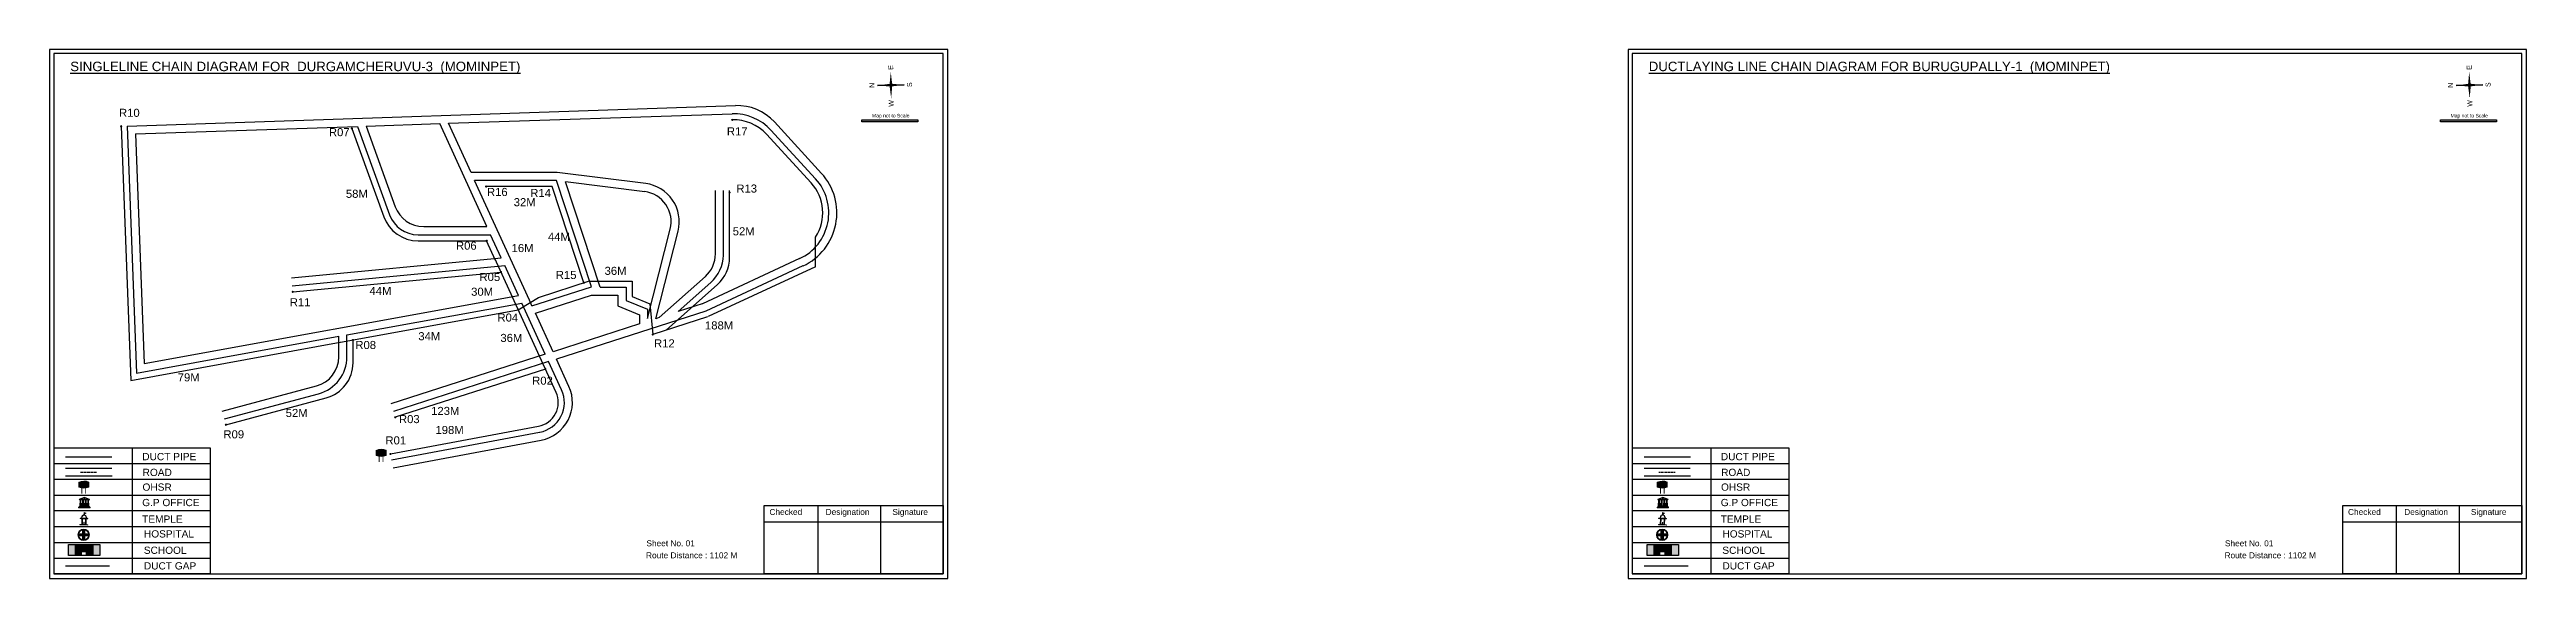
# Model space of a CAD drawing. Header units: inches. Extents: x 13 to 2552, y -2100 to 535.
# Drawn here: x 13 to 2467, y 10 to 535 of the extents above; entities that cross this region are included whole.
import ezdxf

# ---------------------------------------------------------------- set-up
doc = ezdxf.new("R2010")
doc.units = ezdxf.units.IN
doc.header["$MEASUREMENT"] = 0
doc.linetypes.add('DASHEDX2', pattern=[1.5, 1, -0.5])
doc.layers.add('LANDMARK', color=7, linetype='Continuous')
doc.layers.add('OHT', color=7, linetype='Continuous')
doc.styles.get("Standard").update_dxf_attribs({"font": 'arial.ttf'})

msp = doc.modelspace()

# ---------------------------------------------------------------- texts
at = {"color": 242, "true_color": 0xcd2027}
for s, p in [('%%USINGLELINE CHAIN DIAGRAM FOR  DURGAMCHERUVU-3  (MOMINPET)', (33.7, 513.5)), ('%%UDUCTLAYING LINE CHAIN DIAGRAM FOR BURUGUPALLY-1  (MOMINPET)', (1597.7, 513.5))]:
    msp.add_text(s, height=9.375, dxfattribs=at).set_placement(p)
for s, p in [('E', (849.1, 514.9)), ('E', (2413.1, 514.9)), ('N', (830.5, 497)), ('S', (867.8, 497.8)), ('N', (2394.5, 497)), ('S', (2431.8, 497.8)), ('W', (849.7, 478.3)), ('W', (2413.7, 478.3))]:
    msp.add_text(s, height=4.95, rotation=91.0063).set_placement(p)
for s, height, p in [('R10', 8, (82, 468.2)), ('Map not to Scale', 3.542, (828.1, 467.6)), ('Map not to Scale', 3.542, (2392.1, 467.6)), ('R07', 8, (290, 449)), ('R17', 8, (684.3, 449.8)), ('58M', 8, (306.8, 387.9)), ('R16', 8, (446.6, 389.7)), ('R14', 8, (489.5, 388.7)), ('R13', 8, (693.7, 393.1)), ('32M', 8, (473.1, 379.6)), ('R06', 8, (415.9, 336.5)), ('44M', 8, (507, 345.2)), ('52M', 8, (690.1, 350.7)), ('16M', 8, (471, 334.1)), ('36M', 8, (563.1, 311.5)), ('44M', 8, (330.2, 291.6)), ('30M', 8, (430.9, 290.8)), ('R05', 8, (439.2, 305.4)), ('R15', 8, (514.8, 307.4)), ('R11', 8, (251.2, 280.4)), ('R04', 8, (457, 265.2)), ('R08', 8, (316.2, 238)), ('34M', 8, (378.6, 246.7)), ('36M', 8, (459.9, 245)), ('R12', 8, (612.1, 239.6)), ('188M', 8, (662.6, 257.4)), ('79M', 8, (140.2, 205.9)), ('R02', 8, (491.4, 202.6)), ('52M', 8, (247.2, 170.6)), ('R03', 8, (359.4, 164.5)), ('123M', 8, (391.3, 172.6)), ('R09', 8, (185.5, 149.4)), ('R01', 8, (346, 143.4)), ('198M', 8, (395.6, 153.7)), ('DUCT PIPE', 7.18, (105.1, 127.7)), ('DUCT PIPE', 7.18, (1669.1, 127.7)), ('OHSR', 7.18, (105.3, 97.5)), ('ROAD ', 7.18, (105.4, 112.1)), ('OHSR', 7.18, (1669.3, 97.5)), ('ROAD ', 7.18, (1669.4, 112.1)), ('G.P OFFICE', 7.18, (105, 82.2)), ('Checked', 5.89, (726.5, 73.5)), ('Designation', 5.886, (782.2, 73.5)), ('Signature', 5.89, (848.3, 73.5)), ('G.P OFFICE', 7.18, (1669, 82.2)), ('Checked', 5.89, (2290.5, 73.5)), ('Designation', 5.886, (2346.2, 73.5)), ('Signature', 5.89, (2412.3, 73.5)), ('TEMPLE', 7.18, (105, 65.8)), ('HOSPITAL', 7.18, (106.7, 51.1)), ('TEMPLE', 7.18, (1669, 65.8)), ('HOSPITAL', 7.18, (1670.7, 51.1)), ('SCHOOL', 7.18, (106.6, 34.9)), ('DUCT GAP', 7.18, (106.7, 19.4)), ('Route Distance : 1102 M', 5.886, (604.2, 30.5)), ('Sheet No. 01', 5.886, (604.6, 42.4)), ('SCHOOL', 7.18, (1670.6, 34.9)), ('DUCT GAP', 7.18, (1670.7, 19.4)), ('Route Distance : 1102 M', 5.886, (2168.2, 30.5)), ('Sheet No. 01', 5.886, (2168.6, 42.4))]:
    msp.add_text(s, height=height).set_placement(p)

# ---------------------------------------------------------------- blocks, each defined once
blk = doc.blocks.new('OHT')
at = {"linetype": 'Continuous', "lineweight": 0, "true_color": 0x0ffffc}
blk.add_hatch(color=4, dxfattribs=at).paths.add_polyline_path([(0.01, 1), (0, 1, 0.101323), (-0.4, 0.92), (-0.4, 0.52, 0.194075), (0.4, 0.52), (0.4, 0.92, 0.097877)])
at = {"color": 4, "linetype": 'Continuous', "lineweight": 0, "true_color": 0x0ffffc, "flags": 128}
for points in [[(-0.4, 0.52), (-0.4, 0.92)], [(0.4, 0.52), (0.4, 0.92)]]:
    blk.add_lwpolyline(points, dxfattribs=at)
at = {"color": 4, "linetype": 'Continuous', "lineweight": 0, "true_color": 0x0ffffc, "const_width": 0.075, "flags": 128}
for points in [[(-0.15, 0), (-0.15, 0.48)], [(0.15, 0), (0.15, 0.47)]]:
    blk.add_lwpolyline(points, dxfattribs=at)
at = {"color": 4, "linetype": 'Continuous', "lineweight": 0, "true_color": 0x0ffffc}
for centre, radius, start, end in [((0.01, -0.02), 1.02, 67.3109, 113.4711), ((0, 1.51), 1.07, 247.7682, 291.7007)]:
    blk.add_arc(centre, radius, start, end, dxfattribs=at)
blk = doc.blocks.new('Government_Office')
at = {"linetype": 'Continuous', "lineweight": 0, "true_color": 0xff0000}
for points in [[(-0.5, 0.05), (0.5, 0.05), (0.5, 0), (-0.5, 0)], [(-0.45, 0.08), (-0.45, 0.12), (0.45, 0.12), (0.45, 0.08)], [(-0.4, 0.14), (-0.4, 0.18), (0.4, 0.18), (0.4, 0.14)]]:
    blk.add_hatch(color=1, dxfattribs=at).paths.add_polyline_path(points)
h = blk.add_hatch(color=1, dxfattribs=at)
h.paths.add_polyline_path([(0.44, 0.72), (0.45, 0.75), (0, 0.93), (-0.45, 0.75), (-0.44, 0.72)])
h.paths.add_polyline_path([(0.36, 0.75), (-0.36, 0.75), (0, 0.9)], flags=16)
h.paths.add_polyline_path([(0, 0.78, -1), (0, 0.87, -1)], flags=0)
h = blk.add_hatch(color=1, dxfattribs=at)
edge = h.paths.add_edge_path()
edge.add_line((-0.27, 0.2), (-0.3, 0.68))
edge.add_line((-0.3, 0.68), (-0.29, 0.68))
edge.add_arc((-0.28, 0.69), 0.0176, 225.304, 441.5659)
edge.add_line((-0.28, 0.7), (-0.39, 0.7))
edge.add_arc((-0.39, 0.69), 0.0176, 98.4341, 314.696)
edge.add_line((-0.38, 0.68), (-0.37, 0.68))
edge.add_line((-0.37, 0.68), (-0.4, 0.2))
edge.add_line((-0.4, 0.2), (-0.27, 0.2))
h = blk.add_hatch(color=1, dxfattribs=at)
edge = h.paths.add_edge_path()
edge.add_line((-0.05, 0.2), (-0.07, 0.68))
edge.add_line((-0.07, 0.68), (-0.07, 0.68))
edge.add_arc((-0.05, 0.69), 0.0176, 225.304, 441.5659)
edge.add_line((-0.05, 0.7), (-0.17, 0.7))
edge.add_arc((-0.17, 0.69), 0.0176, 98.4341, 314.696)
edge.add_line((-0.16, 0.68), (-0.15, 0.68))
edge.add_line((-0.15, 0.68), (-0.18, 0.2))
edge.add_line((-0.18, 0.2), (-0.05, 0.2))
h = blk.add_hatch(color=1, dxfattribs=at)
edge = h.paths.add_edge_path()
edge.add_arc((0, 0.83), 0.0467, 90, 270)
edge.add_arc((0, 0.83), 0.0467, 270, 450)
h = blk.add_hatch(color=1, dxfattribs=at)
edge = h.paths.add_edge_path()
edge.add_line((0.18, 0.2), (0.15, 0.68))
edge.add_line((0.15, 0.68), (0.16, 0.68))
edge.add_arc((0.17, 0.69), 0.0176, 225.304, 441.5659)
edge.add_line((0.17, 0.7), (0.05, 0.7))
edge.add_arc((0.05, 0.69), 0.0176, 98.4341, 314.696)
edge.add_line((0.07, 0.68), (0.07, 0.68))
edge.add_line((0.07, 0.68), (0.05, 0.2))
edge.add_line((0.05, 0.2), (0.18, 0.2))
h = blk.add_hatch(color=1, dxfattribs=at)
edge = h.paths.add_edge_path()
edge.add_line((0.4, 0.2), (0.37, 0.68))
edge.add_line((0.37, 0.68), (0.38, 0.68))
edge.add_arc((0.39, 0.69), 0.0176, 225.304, 441.5659)
edge.add_line((0.4, 0.7), (0.28, 0.7))
edge.add_arc((0.28, 0.69), 0.0176, 98.4341, 314.696)
edge.add_line((0.29, 0.68), (0.3, 0.68))
edge.add_line((0.3, 0.68), (0.27, 0.2))
edge.add_line((0.27, 0.2), (0.4, 0.2))
at = {"color": 1, "linetype": 'Continuous', "lineweight": 0, "true_color": 0xff0000, "flags": 128}
for points in [[(-0.5, 0.05), (0.5, 0.05), (0.5, 0), (-0.5, 0)], [(-0.45, 0.75), (-0.44, 0.72), (0.44, 0.72), (0.45, 0.75), (0, 0.93)], [(-0.45, 0.08), (-0.45, 0.12), (0.45, 0.12), (0.45, 0.08)], [(-0.4, 0.14), (-0.4, 0.18), (0.4, 0.18), (0.4, 0.14)], [(-0.36, 0.75), (0.36, 0.75), (0, 0.9)]]:
    blk.add_lwpolyline(points, close=True, dxfattribs=at)
for points in [[(-0.27, 0.2), (-0.3, 0.68), (-0.29, 0.68, 1.379694), (-0.28, 0.7), (-0.39, 0.7, 1.379694), (-0.38, 0.68), (-0.37, 0.68), (-0.4, 0.2)], [(-0.05, 0.2), (-0.07, 0.68), (-0.07, 0.68, 1.379694), (-0.05, 0.7), (-0.17, 0.7, 1.379694), (-0.16, 0.68), (-0.15, 0.68), (-0.18, 0.2)], [(0, 0.87, 1), (0, 0.78, 1)], [(0.18, 0.2), (0.15, 0.68), (0.16, 0.68, 1.379694), (0.17, 0.7), (0.05, 0.7, 1.379694), (0.07, 0.68), (0.07, 0.68), (0.05, 0.2)], [(0.4, 0.2), (0.37, 0.68), (0.38, 0.68, 1.379694), (0.4, 0.7), (0.28, 0.7, 1.379694), (0.29, 0.68), (0.3, 0.68), (0.27, 0.2)]]:
    blk.add_lwpolyline(points, format="xyb", close=True, dxfattribs=at)
blk = doc.blocks.new('Temple')
at = {"linetype": 'Continuous', "lineweight": 0, "true_color": 0xff0000}
h = blk.add_hatch(color=1, dxfattribs=at)
edge = h.paths.add_edge_path()
edge.add_line((0.17, 0.49), (0.22, 0.49))
edge.add_line((0.22, 0.49), (0.22, 0.5))
edge.add_line((0.22, 0.5), (0.31, 0.5))
edge.add_line((0.31, 0.5), (0.31, 0.53))
edge.add_line((0.31, 0.53), (0.26, 0.53))
edge.add_line((0.26, 0.53), (0.26, 0.54))
edge.add_line((0.26, 0.54), (0.2, 0.54))
edge.add_spline(control_points=[(0.2, 0.54), (0.2, 0.59), (0.19, 0.64), (0.14, 0.74), (0.09, 0.79), (0.03, 0.8), (0.02, 0.81), (0.01, 0.81)], knot_values=[4.712389, 4.712389, 4.712389, 4.712389, 5.278166, 5.278166, 6.117402, 6.117402, 6.223801, 6.223801, 6.223801, 6.223801], degree=3, periodic=0)
edge.add_line((0.01, 0.81), (0.01, 0.79))
edge.add_line((0.01, 0.79), (-0.01, 0.79))
edge.add_line((-0.01, 0.79), (-0.01, 0.81))
edge.add_spline(control_points=[(-0.01, 0.81), (-0.05, 0.8), (-0.1, 0.78), (-0.17, 0.7), (-0.2, 0.63), (-0.2, 0.55), (-0.2, 0.55), (-0.2, 0.54)], knot_values=[6.343965, 6.343965, 6.343965, 6.343965, 6.956638, 6.956638, 7.795874, 7.795874, 7.853982, 7.853982, 7.853982, 7.853982], degree=3, periodic=0)
edge.add_line((-0.2, 0.54), (-0.26, 0.54))
edge.add_line((-0.26, 0.54), (-0.26, 0.53))
edge.add_line((-0.26, 0.53), (-0.31, 0.53))
edge.add_line((-0.31, 0.53), (-0.31, 0.5))
edge.add_line((-0.31, 0.5), (-0.22, 0.5))
edge.add_line((-0.22, 0.5), (-0.22, 0.49))
edge.add_line((-0.22, 0.49), (-0.17, 0.49))
edge.add_line((-0.17, 0.49), (-0.17, 0.07))
edge.add_arc((-0.2, 0.07), 0.03, -90, 0, ccw=False)
edge.add_line((-0.2, 0.04), (-0.26, 0.04))
edge.add_line((-0.26, 0.04), (-0.26, 0.03))
edge.add_line((-0.26, 0.03), (-0.31, 0.03))
edge.add_line((-0.31, 0.03), (-0.31, 0))
edge.add_line((-0.31, 0), (0.31, 0))
edge.add_line((0.31, 0), (0.31, 0.03))
edge.add_line((0.31, 0.03), (0.26, 0.03))
edge.add_line((0.26, 0.03), (0.26, 0.04))
edge.add_line((0.26, 0.04), (0.2, 0.04))
edge.add_arc((0.2, 0.07), 0.03, 180, 270, ccw=False)
edge.add_line((0.17, 0.07), (0.17, 0.49))
h.paths.add_polyline_path([(0.12, 0.07, -0.414214), (0.1, 0.04), (0.05, 0.04), (0.05, 0.03), (-0.05, 0.03), (-0.05, 0.04), (-0.1, 0.04, -0.414214), (-0.12, 0.07), (-0.12, 0.5), (0.12, 0.5)], flags=16)
edge = h.paths.add_edge_path(flags=16)
edge.add_ellipse((0, 0.54), major_axis=(0, 0.242), ratio=0.722808, start_angle=270, end_angle=450, ccw=False)
edge.add_line((0.17, 0.54), (-0.17, 0.54))
h.paths.add_polyline_path([(0.01, 0.23), (0.01, 0.07), (-0.01, 0.07), (-0.01, 0.23)], flags=0)
at = {"linetype": 'Continuous', "lineweight": 0, "true_color": 0xe66000}
blk.add_hatch(color=32, dxfattribs=at).paths.add_polyline_path([(-0.01, 1), (0.15, 0.93), (0, 0.85)])
at = {"linetype": 'Continuous', "lineweight": 0, "true_color": 0xff0000}
h = blk.add_hatch(color=1, dxfattribs=at)
edge = h.paths.add_edge_path()
edge.add_line((0.01, 0.86), (0, 0.85))
edge.add_line((0, 0.85), (0, 0.93))
edge.add_line((0, 0.93), (-0.01, 0.93))
edge.add_line((-0.01, 0.93), (-0.01, 0.81))
edge.add_spline(control_points=[(-0.01, 0.81), (0, 0.81), (0, 0.81), (0.01, 0.81)], knot_values=[6.223801, 6.223801, 6.223801, 6.223801, 6.343965, 6.343965, 6.343965, 6.343965], degree=3, periodic=0)
edge.add_line((0.01, 0.81), (0.01, 0.86))
h = blk.add_hatch(color=1, dxfattribs=at)
edge = h.paths.add_edge_path()
edge.add_line((0.01, 0.79), (0.01, 0.81))
edge.add_spline(control_points=[(0.01, 0.81), (0, 0.81), (0, 0.81), (-0.01, 0.81)], knot_values=[6.223801, 6.223801, 6.223801, 6.223801, 6.343965, 6.343965, 6.343965, 6.343965], degree=3, periodic=0)
edge.add_line((-0.01, 0.81), (-0.01, 0.79))
edge.add_line((-0.01, 0.79), (0.01, 0.79))
at = {"color": 1, "linetype": 'Continuous', "lineweight": 0, "true_color": 0xff0000, "flags": 128}
blk.add_lwpolyline([(0.2, 0.54), (0.26, 0.54), (0.26, 0.53), (0.31, 0.53), (0.31, 0.5), (0.22, 0.5), (0.22, 0.49), (0.17, 0.49), (0.17, 0.07, 0.414214), (0.2, 0.04), (0.26, 0.04), (0.26, 0.03), (0.31, 0.03), (0.31, 0), (-0.31, 0), (-0.31, 0.03), (-0.26, 0.03), (-0.26, 0.04), (-0.2, 0.04, 0.414214), (-0.17, 0.07), (-0.17, 0.49), (-0.22, 0.49), (-0.22, 0.5), (-0.31, 0.5), (-0.31, 0.53), (-0.26, 0.53), (-0.26, 0.54), (-0.2, 0.54)], format="xyb", dxfattribs=at)
blk.add_lwpolyline([(-0.17, 0.54), (0.17, 0.54)], dxfattribs=at)
blk.add_lwpolyline([(0.12, 0.5), (0.12, 0.07, -0.414214), (0.1, 0.04), (0.05, 0.04), (0.05, 0.03), (-0.05, 0.03), (-0.05, 0.04), (-0.1, 0.04, -0.414214), (-0.12, 0.07), (-0.12, 0.5)], format="xyb", close=True, dxfattribs=at)
at = {"color": 32, "linetype": 'Continuous', "lineweight": 0, "true_color": 0xe66000, "flags": 128}
blk.add_lwpolyline([(-0.01, 1), (0.15, 0.93), (0, 0.85), (-0.01, 1)], dxfattribs=at)
at = {"color": 1, "linetype": 'Continuous', "lineweight": 0, "true_color": 0xff0000, "flags": 128}
for points in [[(0.01, 0.93), (-0.01, 0.93), (-0.01, 0.79), (0.01, 0.79)], [(0.01, 0.23), (-0.01, 0.23), (-0.01, 0.07), (0.01, 0.07)]]:
    blk.add_lwpolyline(points, close=True, dxfattribs=at)
at = {"color": 1, "linetype": 'Continuous', "lineweight": 0, "true_color": 0xff0000}
blk.add_ellipse((0, 0.54), major_axis=(0, 0.242), ratio=0.722808, start_param=4.712389, end_param=7.853982, dxfattribs=at)
blk.add_open_spline([(0.2, 0.54), (0.2, 0.59), (0.19, 0.64), (0.14, 0.74), (0.09, 0.79), (-0.02, 0.82), (-0.08, 0.79), (-0.17, 0.7), (-0.2, 0.63), (-0.2, 0.55), (-0.2, 0.55), (-0.2, 0.54)], degree=3, knots=[4.712389, 4.712389, 4.712389, 4.712389, 5.278166, 5.278166, 6.117402, 6.117402, 6.956638, 6.956638, 7.795874, 7.795874, 7.853982, 7.853982, 7.853982, 7.853982], dxfattribs=at)
blk = doc.blocks.new('*U7')
at = {"color": 0, "linetype": 'DASHEDX2', "transparency": 16777216}
blk.add_line((-8.2, 0), (8, 0), dxfattribs=at)
blk = doc.blocks.new('Hospital')
at = {"linetype": 'Continuous', "lineweight": 0, "true_color": 0x000000}
h = blk.add_hatch(color=18, dxfattribs=at)
h.paths.add_polyline_path([(-0.5, 0, 1), (0.5, 0, 1)])
h.paths.add_polyline_path([(0.45, 0, -1), (-0.45, 0, -1)], flags=16)
at = {"linetype": 'Continuous', "true_color": 0xff0000}
blk.add_hatch(color=1, dxfattribs=at).paths.add_polyline_path([(-0.39, 0.08), (-0.08, 0.08), (-0.08, 0.39), (0.08, 0.39), (0.08, 0.08), (0.39, 0.08), (0.39, -0.08), (0.08, -0.08), (0.08, -0.39), (-0.08, -0.39), (-0.08, -0.08), (-0.39, -0.08)])
at = {"color": 1, "linetype": 'Continuous', "true_color": 0xff0000, "flags": 128}
blk.add_lwpolyline([(-0.39, 0.08), (-0.08, 0.08), (-0.08, 0.39), (0.08, 0.39), (0.08, 0.08), (0.39, 0.08), (0.39, -0.08), (0.08, -0.08), (0.08, -0.39), (-0.08, -0.39), (-0.08, -0.08), (-0.39, -0.08)], close=True, dxfattribs=at)
at = {"color": 18, "linetype": 'Continuous', "lineweight": 0, "true_color": 0x000000}
for radius in [0.5, 0.446]:
    blk.add_circle((0, 0), radius, dxfattribs=at)
blk = doc.blocks.new('*U8')
at = {"color": 0, "linetype": 'DASHEDX2', "transparency": 16777216}
blk.add_line((-8.2, 0), (8, 0), dxfattribs=at)

# ---------------------------------------------------------------- hatches: boundary and pattern name
at = {"ltscale": 0.5}
h = msp.add_hatch(color=5, dxfattribs=at)
h.dxf.hatch_style = 1
h.paths.add_polyline_path([(690.7, 465.2, 1), (688.5, 465.2, 1)])
h = msp.add_hatch(color=5, dxfattribs=at)
h.dxf.hatch_style = 1
h.paths.add_polyline_path([(85.3, 458.8, 1), (83, 458.8, 1)])
h = msp.add_hatch(color=5, dxfattribs=at)
h.dxf.hatch_style = 1
h.paths.add_polyline_path([(313.9, 456.7, 1), (311.6, 456.7, 1)])
at = {"true_color": 0x0093dd}
h = msp.add_hatch(color=142, dxfattribs=at)
h.dxf.hatch_style = 1
h.paths.add_polyline_path([(818, 465.1), (818, 463.2), (873.5, 463.4), (873.5, 465.2)])
h = msp.add_hatch(color=142, dxfattribs=at)
h.dxf.hatch_style = 1
h.paths.add_polyline_path([(2382, 465.1), (2382, 463.2), (2437.5, 463.4), (2437.5, 465.2)])
at = {"ltscale": 0.5}
h = msp.add_hatch(color=5, dxfattribs=at)
h.dxf.hatch_style = 1
h.paths.add_polyline_path([(446.9, 399.1, 1), (444.6, 399.1, 1)])
h = msp.add_hatch(color=5, dxfattribs=at)
h.dxf.hatch_style = 1
h.paths.add_polyline_path([(688.1, 393.2, 1), (685.9, 393.2, 1)])
h = msp.add_hatch(color=5, dxfattribs=at)
h.dxf.hatch_style = 1
h.paths.add_polyline_path([(447.5, 345.3, 1), (445.2, 345.3, 1)])
h = msp.add_hatch(color=5, dxfattribs=at)
h.dxf.hatch_style = 1
h.paths.add_polyline_path([(255.3, 294.7, 1), (253, 294.7, 1)])
h = msp.add_hatch(color=5, dxfattribs=at)
h.dxf.hatch_style = 1
h.paths.add_polyline_path([(461.7, 314.3, 1), (459.4, 314.3, 1)])
h = msp.add_hatch(color=5, dxfattribs=at)
h.dxf.hatch_style = 1
h.paths.add_polyline_path([(543.8, 303.7, 1), (541.5, 303.7, 1)])
h = msp.add_hatch(color=5, dxfattribs=at)
h.dxf.hatch_style = 1
h.paths.add_polyline_path([(478.8, 276.9, 1), (476.5, 276.9, 1)])
h = msp.add_hatch(color=5, dxfattribs=at)
h.dxf.hatch_style = 1
h.paths.add_polyline_path([(315, 247, 1), (312.8, 247, 1)])
h = msp.add_hatch(color=5, dxfattribs=at)
h.dxf.hatch_style = 1
h.paths.add_polyline_path([(612, 252.4, 1), (609.7, 252.4, 1)])
h = msp.add_hatch(color=5, dxfattribs=at)
h.dxf.hatch_style = 1
h.paths.add_polyline_path([(505.6, 218.1, 1), (503.4, 218.1, 1)])
h = msp.add_hatch(color=5, dxfattribs=at)
h.dxf.hatch_style = 1
h.paths.add_polyline_path([(189.1, 162.9, 1), (186.8, 162.9, 1)])
h = msp.add_hatch(color=5, dxfattribs=at)
h.dxf.hatch_style = 1
h.paths.add_polyline_path([(356.9, 170.3, 1), (354.6, 170.3, 1)])
h = msp.add_hatch(color=5, dxfattribs=at)
h.dxf.hatch_style = 1
h.paths.add_polyline_path([(352.1, 133.9, 1), (349.9, 133.9, 1)])
at = {"true_color": 0xc8c92d}
h = msp.add_hatch(color=52, dxfattribs=at)
h.dxf.hatch_style = 1
h.paths.add_polyline_path([(38.2, 44.1), (32, 44.1), (32, 33.1), (38.2, 33.1)])
h.paths.add_polyline_path([(63, 44.1), (56.8, 44.1), (56.8, 33.1), (63, 33.1)])
at = {"true_color": 0x293189}
h = msp.add_hatch(color=177, dxfattribs=at)
h.dxf.hatch_style = 1
h.paths.add_polyline_path([(56.8, 44.1), (38.2, 44.1), (38.2, 33.1), (45.2, 33.1), (45.2, 36.7), (49, 36.7), (49, 33.1), (56.8, 33.1)])
h.paths.add_polyline_path([(40.8, 41.7), (39.5, 41.7), (39.5, 42.9), (40.8, 42.9)], flags=16)
h.paths.add_polyline_path([(53.7, 41.7), (53.7, 42.9), (55.1, 42.9), (55.1, 41.7)], flags=16)
at = {"true_color": 0xc8c92d}
h = msp.add_hatch(color=52, dxfattribs=at)
h.dxf.hatch_style = 1
h.paths.add_polyline_path([(1602.2, 44.1), (1596, 44.1), (1596, 33.1), (1602.2, 33.1)])
h.paths.add_polyline_path([(1627, 44.1), (1620.8, 44.1), (1620.8, 33.1), (1627, 33.1)])
at = {"true_color": 0x293189}
h = msp.add_hatch(color=177, dxfattribs=at)
h.dxf.hatch_style = 1
h.paths.add_polyline_path([(1620.8, 44.1), (1602.2, 44.1), (1602.2, 33.1), (1609.2, 33.1), (1609.2, 36.7), (1613, 36.7), (1613, 33.1), (1620.8, 33.1)])
h.paths.add_polyline_path([(1604.8, 41.7), (1603.4, 41.7), (1603.4, 42.9), (1604.8, 42.9)], flags=16)
h.paths.add_polyline_path([(1617.7, 41.7), (1617.7, 42.9), (1619.1, 42.9), (1619.1, 41.7)], flags=16)

# ---------------------------------------------------------------- linework, layer by layer
for p, q in [((860, 499.8), (833.7, 499.3)), ((833.7, 499.3), (860, 499.8)), ((860, 499.8), (833.7, 499.3)), ((846.9, 499.5), (860, 499.8)), ((2424, 499.8), (2397.7, 499.3)), ((2397.7, 499.3), (2424, 499.8)), ((2424, 499.8), (2397.7, 499.3)), ((2410.9, 499.5), (2424, 499.8)), ((90.1, 459.1), (692.8, 479.3)), ((408.5, 461.8), (689.4, 471.2)), ((90.1, 459.1), (99.3, 214)), ((98.4, 451.3), (318.4, 458.7)), ((98.4, 451.3), (107, 223.5)), ((318.4, 458.7), (350, 371.1)), ((326.8, 459), (399.8, 461.5)), ((326.8, 459), (355.7, 379.1)), ((446.5, 359.3), (399.8, 461.5)), ((430.8, 413.1), (408.5, 461.8)), ((727.9, 455), (772.2, 406.7)), ((731.4, 463.1), (778.1, 412.1)), ((516.1, 413.1), (430.8, 413.1)), ((515.6, 405.1), (434.4, 405.1)), ((488.7, 286.3), (434.4, 405.1)), ((550.2, 299.8), (515.6, 405.1)), ((603.9, 402), (516.1, 413.1)), ((602.9, 394), (524.4, 403.9)), ((558.8, 299.4), (524.4, 403.9)), ((673, 332.3), (673, 395.1)), ((681, 331), (681, 395.1)), ((378.3, 351.3), (450.2, 351.3)), ((383.9, 359.3), (446.5, 359.3)), ((460.7, 328.4), (450.2, 351.3)), ((605.6, 268.1), (628.2, 356.9)), ((613.8, 268), (636, 354.9)), ((252.8, 308.6), (460.7, 328.4)), ((253.6, 300.7), (464.2, 320.7)), ((477.7, 291.2), (464.2, 320.7)), ((756.4, 327.6), (660, 282.8)), ((759.7, 320.4), (663.4, 275.6)), ((491.2, 280.8), (550.2, 299.8)), ((544.5, 297.9), (544.5, 298)), ((558.8, 299.4), (584.4, 299.4)), ((584.4, 299.4), (584.4, 286.1)), ((617.2, 269.1), (663, 310)), ((636, 275.2), (668.3, 304)), ((107, 223.5), (477.7, 291.2)), ((307.9, 252), (481.1, 283.6)), ((504.4, 232.8), (481.1, 283.6)), ((491.2, 280.8), (488.7, 286.3)), ((494.6, 273.5), (550.2, 291.4)), ((512.1, 235.3), (494.6, 273.5)), ((663.4, 275.6), (515.4, 228)), ((550.2, 291.4), (576.4, 291.4)), ((576.4, 291.4), (576.4, 280.7)), ((576.4, 280.7), (597.6, 272)), ((584.4, 286.1), (605.6, 277.4)), ((597.6, 272), (597.6, 262.8)), ((605.6, 277.4), (605.6, 268.1)), ((660.9, 283.2), (636, 275.2)), ((99.3, 214), (299.9, 250.6)), ((299.9, 230.4), (299.9, 250.6)), ((307.9, 230.4), (307.9, 252)), ((597.6, 262.8), (512.1, 235.3)), ((617.2, 269.1), (613.8, 268)), ((504.4, 232.8), (351.4, 183.6)), ((507.7, 225.5), (353.9, 176)), ((520.5, 197.5), (507.7, 225.5)), ((527.8, 200.9), (515.4, 228)), ((184.3, 176.4), (277.7, 201.5)), ((186.4, 168.7), (279.7, 193.7)), ((352.1, 128), (498.8, 155.6)), ((353.6, 120.1), (500.3, 147.7)), ((17.3, 139.6), (17.3, 16.4)), ((172.8, 124), (17.3, 124)), ((95.1, 139.6), (95.1, 15.2)), ((1581.3, 139.6), (1581.3, 16.4)), ((1736.8, 124), (1581.3, 124)), ((1659.1, 139.6), (1659.1, 15.2)), ((172.8, 108.5), (17.3, 108.5)), ((29, 119.7), (74.9, 119.7)), ((29, 112.2), (75.1, 112.2)), ((1736.8, 108.5), (1581.3, 108.5)), ((1593, 119.7), (1638.8, 119.7)), ((1593, 112.2), (1639.1, 112.2)), ((172.8, 92.9), (17.3, 92.9)), ((172.8, 77.4), (17.3, 77.4)), ((1736.8, 92.9), (1581.3, 92.9)), ((1736.8, 77.4), (1581.3, 77.4)), ((172.8, 61.8), (17.3, 61.8)), ((1736.8, 61.8), (1581.3, 61.8)), ((17.3, 46.3), (172.8, 46.3)), ((17.3, 30.7), (172.8, 30.7)), ((1581.3, 46.3), (1736.8, 46.3)), ((1581.3, 30.7), (1736.8, 30.7)), ((17.3, 16.4), (17.3, 15.2)), ((17.3, 16.1), (17.3, 15.2)), ((172.8, 15.2), (17.3, 15.2)), ((1581.3, 16.4), (1581.3, 15.2)), ((1581.3, 16.1), (1581.3, 15.2)), ((1736.8, 15.2), (1581.3, 15.2))]:
    msp.add_line(p, q)
at = {"color": 1}
for p, q in [((833.7, 499.3), (846.9, 499.5)), ((2397.7, 499.3), (2410.9, 499.5))]:
    msp.add_line(p, q, dxfattribs=at)
at = {"color": 5}
for p, q in [((84.1, 458.8), (93.6, 206.8)), ((312.7, 456.7), (344.4, 369.1)), ((723.5, 451), (767.7, 402.7)), ((511.3, 399.1), (445.8, 399.1)), ((542.6, 303.7), (511.3, 399.1)), ((687, 328.8), (687, 395.1)), ((378.3, 345.3), (446.3, 345.3)), ((455.2, 325.9), (446.3, 345.3)), ((772.2, 319.5), (772.2, 349)), ((472.3, 288.7), (454.4, 327.8)), ((772.2, 319.5), (665.9, 270.1)), ((254.2, 294.7), (460.5, 314.3)), ((497.7, 289.2), (548.3, 305.5)), ((548.4, 305.4), (590.4, 305.4)), ((590.4, 305.4), (590.4, 290.1)), ((624.3, 256.7), (674.9, 301.9)), ((299.9, 244.5), (477.6, 276.9)), ((498.9, 230.3), (471.6, 290)), ((477.6, 276.9), (497.7, 289.2)), ((590.4, 290.1), (607.9, 282.9)), ((607.9, 282.9), (610.9, 252.4)), ((313.9, 224.3), (313.9, 247)), ((665.2, 269.9), (610.9, 252.4)), ((93.6, 206.8), (301, 244.7)), ((515.1, 195), (498.6, 231)), ((504.5, 218.1), (355.7, 170.3)), ((188, 162.9), (287.2, 189.5)), ((351, 133.9), (497.7, 161.5))]:
    msp.add_line(p, q, dxfattribs=at)
at = {"color": 242, "true_color": 0xcd2027}
for p, q in [((774.4, 83), (774.4, 15.1)), ((836.6, 83), (836.6, 15.1)), ((2338.4, 83), (2338.4, 15.1)), ((2400.6, 83), (2400.6, 15.1)), ((721.4, 66.6), (898.6, 66.6)), ((2285.4, 66.6), (2462.6, 66.6))]:
    msp.add_line(p, q, dxfattribs=at)
for points in [[(13.2, 535), (13.2, 10.5), (903.3, 10.5), (903.3, 535)], [(17.3, 530.9), (17.3, 15.2), (898.6, 15.2), (898.6, 530.9)], [(1577.2, 535), (1577.2, 10.5), (2467.3, 10.5), (2467.3, 535)], [(1581.3, 530.9), (1581.3, 15.2), (2462.6, 15.2), (2462.6, 530.9)], [(63.1, 44.1), (63.1, 33.1), (32, 33.1), (32, 44.1)], [(40.8, 42.9), (40.8, 41.7), (39.5, 41.7), (39.5, 42.9)], [(53.7, 41.7), (53.7, 42.9), (55.1, 42.9), (55.1, 41.7)], [(1627.1, 44.1), (1627.1, 33.1), (1596, 33.1), (1596, 44.1)], [(1604.8, 42.9), (1604.8, 41.7), (1603.4, 41.7), (1603.4, 42.9)], [(1617.7, 41.7), (1617.7, 42.9), (1619.1, 42.9), (1619.1, 41.7)]]:
    msp.add_lwpolyline(points, close=True)
at = {"color": 142, "true_color": 0x0093dd}
for points in [[(873.5, 463.4), (818, 463.2), (818, 465.1), (873.5, 465.2), (873.5, 463.4)], [(2437.5, 463.4), (2382, 463.2), (2382, 465.1), (2437.5, 465.2), (2437.5, 463.4)]]:
    msp.add_lwpolyline(points, dxfattribs=at)
for points in [[(172.8, 15.2), (172.8, 139.6), (17.3, 139.6)], [(1736.8, 15.2), (1736.8, 139.6), (1581.3, 139.6)], [(43.8, 33.1), (43.8, 37.2), (50.4, 37.2), (50.4, 33.1)], [(1607.8, 33.1), (1607.8, 37.2), (1614.4, 37.2), (1614.4, 33.1)]]:
    msp.add_lwpolyline(points)
at = {"color": 242, "true_color": 0xcd2027}
for points in [[(898.6, 15.1), (721.4, 15.1), (721.4, 83), (898.6, 83)], [(2462.6, 15.1), (2285.4, 15.1), (2285.4, 83), (2462.6, 83)]]:
    msp.add_lwpolyline(points, close=True, dxfattribs=at)
for centre, radius, start, end in [((691.1, 421.2), 50, 42.4764, 91.9274), ((694.5, 429.4), 50, 42.4764, 91.9274), ((599.1, 364.3), 30, 345.6999, 82.8107), ((599.1, 364.3), 38, 345.6999, 82.8107), ((735.3, 373), 50, 294.9284, 42.4764), ((735.3, 373), 58, 294.9284, 42.4764), ((378.3, 381.3), 30, 199.8704, 270), ((383.9, 389.3), 30, 199.8704, 270), ((643, 332.3), 30, 311.753, 0), ((643, 332.3), 38, 311.753, 358.0175), ((269.9, 230.4), 30, 285.0132, 360), ((269.9, 230.4), 38, 285.0132, 360), ((493.3, 185), 30, 280.6389, 24.5797), ((493.3, 185), 38, 280.6389, 24.5797)]:
    msp.add_arc(centre, radius, start, end)
at = {"color": 5}
for centre, radius, start, end in [((691.1, 421.2), 44, 42.4764, 91.9274), ((735.3, 373), 44, 326.9437, 42.4764), ((378.3, 381.3), 36, 199.8704, 270), ((651, 328.8), 36, 311.753, 0), ((277.9, 224.3), 36, 285.0132, 0), ((493.3, 185), 24, 280.6389, 24.5797)]:
    msp.add_arc(centre, radius, start, end, dxfattribs=at)
at = {"color": 1}
for points in [[(846.9, 498.2), (846.9, 501.1), (833.7, 499.3)], [(846.9, 498.2), (846.9, 501.1), (833.7, 499.3)], [(2410.9, 498.2), (2410.9, 501.1), (2397.7, 499.3)], [(2410.9, 498.2), (2410.9, 501.1), (2397.7, 499.3)]]:
    msp.add_solid(points, dxfattribs=at)
for points in [[(848.2, 499.6), (845.4, 499.5), (846.7, 512.7)], [(848.2, 499.6), (845.4, 499.5), (846.7, 512.7)], [(848.2, 499.6), (845.4, 499.5), (847.1, 486.4)], [(848.2, 499.6), (845.4, 499.5), (847.1, 486.4)], [(846.9, 498.3), (846.9, 501.1), (860, 499.8)], [(846.9, 498.3), (846.9, 501.1), (860, 499.8)], [(2412.2, 499.6), (2409.4, 499.5), (2410.6, 512.7)], [(2412.2, 499.6), (2409.4, 499.5), (2410.6, 512.7)], [(2412.2, 499.6), (2409.4, 499.5), (2411.1, 486.4)], [(2412.2, 499.6), (2409.4, 499.5), (2411.1, 486.4)], [(2410.9, 498.3), (2410.9, 501.1), (2424, 499.8)], [(2410.9, 498.3), (2410.9, 501.1), (2424, 499.8)]]:
    msp.add_solid(points)
at = {"layer": 'OHT', "color": 5}
for p, q in [((29.1, 131.1), (75, 131.1)), ((1593.1, 131.1), (1639, 131.1))]:
    msp.add_line(p, q, dxfattribs=at)
at = {"layer": 'OHT', "color": 1}
for p, q in [((29.1, 22.9), (72.7, 22.9)), ((1593.1, 22.9), (1636.7, 22.9))]:
    msp.add_line(p, q, dxfattribs=at)

# ---------------------------------------------------------------- block references
at = {"linetype": 'DASHEDX2'}
for name, p in [('*U7', (52, 116)), ('*U8', (1616, 116))]:
    msp.add_blockref(name, p, dxfattribs=at)
at = {"layer": 'LANDMARK'}
for name, p, xscale, yscale, zscale in [('Government_Office', (47.7, 80.5), 11.32114773247135, 11.32114773247135, 11.32114773247135), ('Government_Office', (1611.7, 80.5), 11.32114773247135, 11.32114773247135, 11.32114773247135), ('Hospital', (47, 53.8), 11.41772014427468, 11.41772014427468, 11.41772014427468), ('Hospital', (1611, 53.8), 11.41772014427468, 11.41772014427468, 11.41772014427468)]:
    msp.add_blockref(name, p, dxfattribs=dict(at, xscale=xscale, yscale=yscale, zscale=zscale))
at = {"layer": 'LANDMARK', "xscale": 12.62452535729322, "yscale": 12.62452535729322, "zscale": 12.62452535729322, "rotation": 358.3713438591284}
for p in [(47.2, 63.4), (1611.2, 63.4)]:
    msp.add_blockref('Temple', p, dxfattribs=at)
at = {"layer": 'OHT', "xscale": 12.45189723782068, "yscale": 12.45189723782068, "zscale": 12.45189723782068}
for p in [(341.7, 126.1), (47.1, 94.6), (1611.1, 94.6)]:
    msp.add_blockref('OHT', p, dxfattribs=at)

msp.set_redraw_order([(e.dxf.handle, doc.entitydb.next_handle()) for e in msp.query("TEXT MTEXT ATTDEF DIMENSION ARC_DIMENSION")])  # texts and dimensions are drawn at this point

doc.saveas('drawing.dxf')
